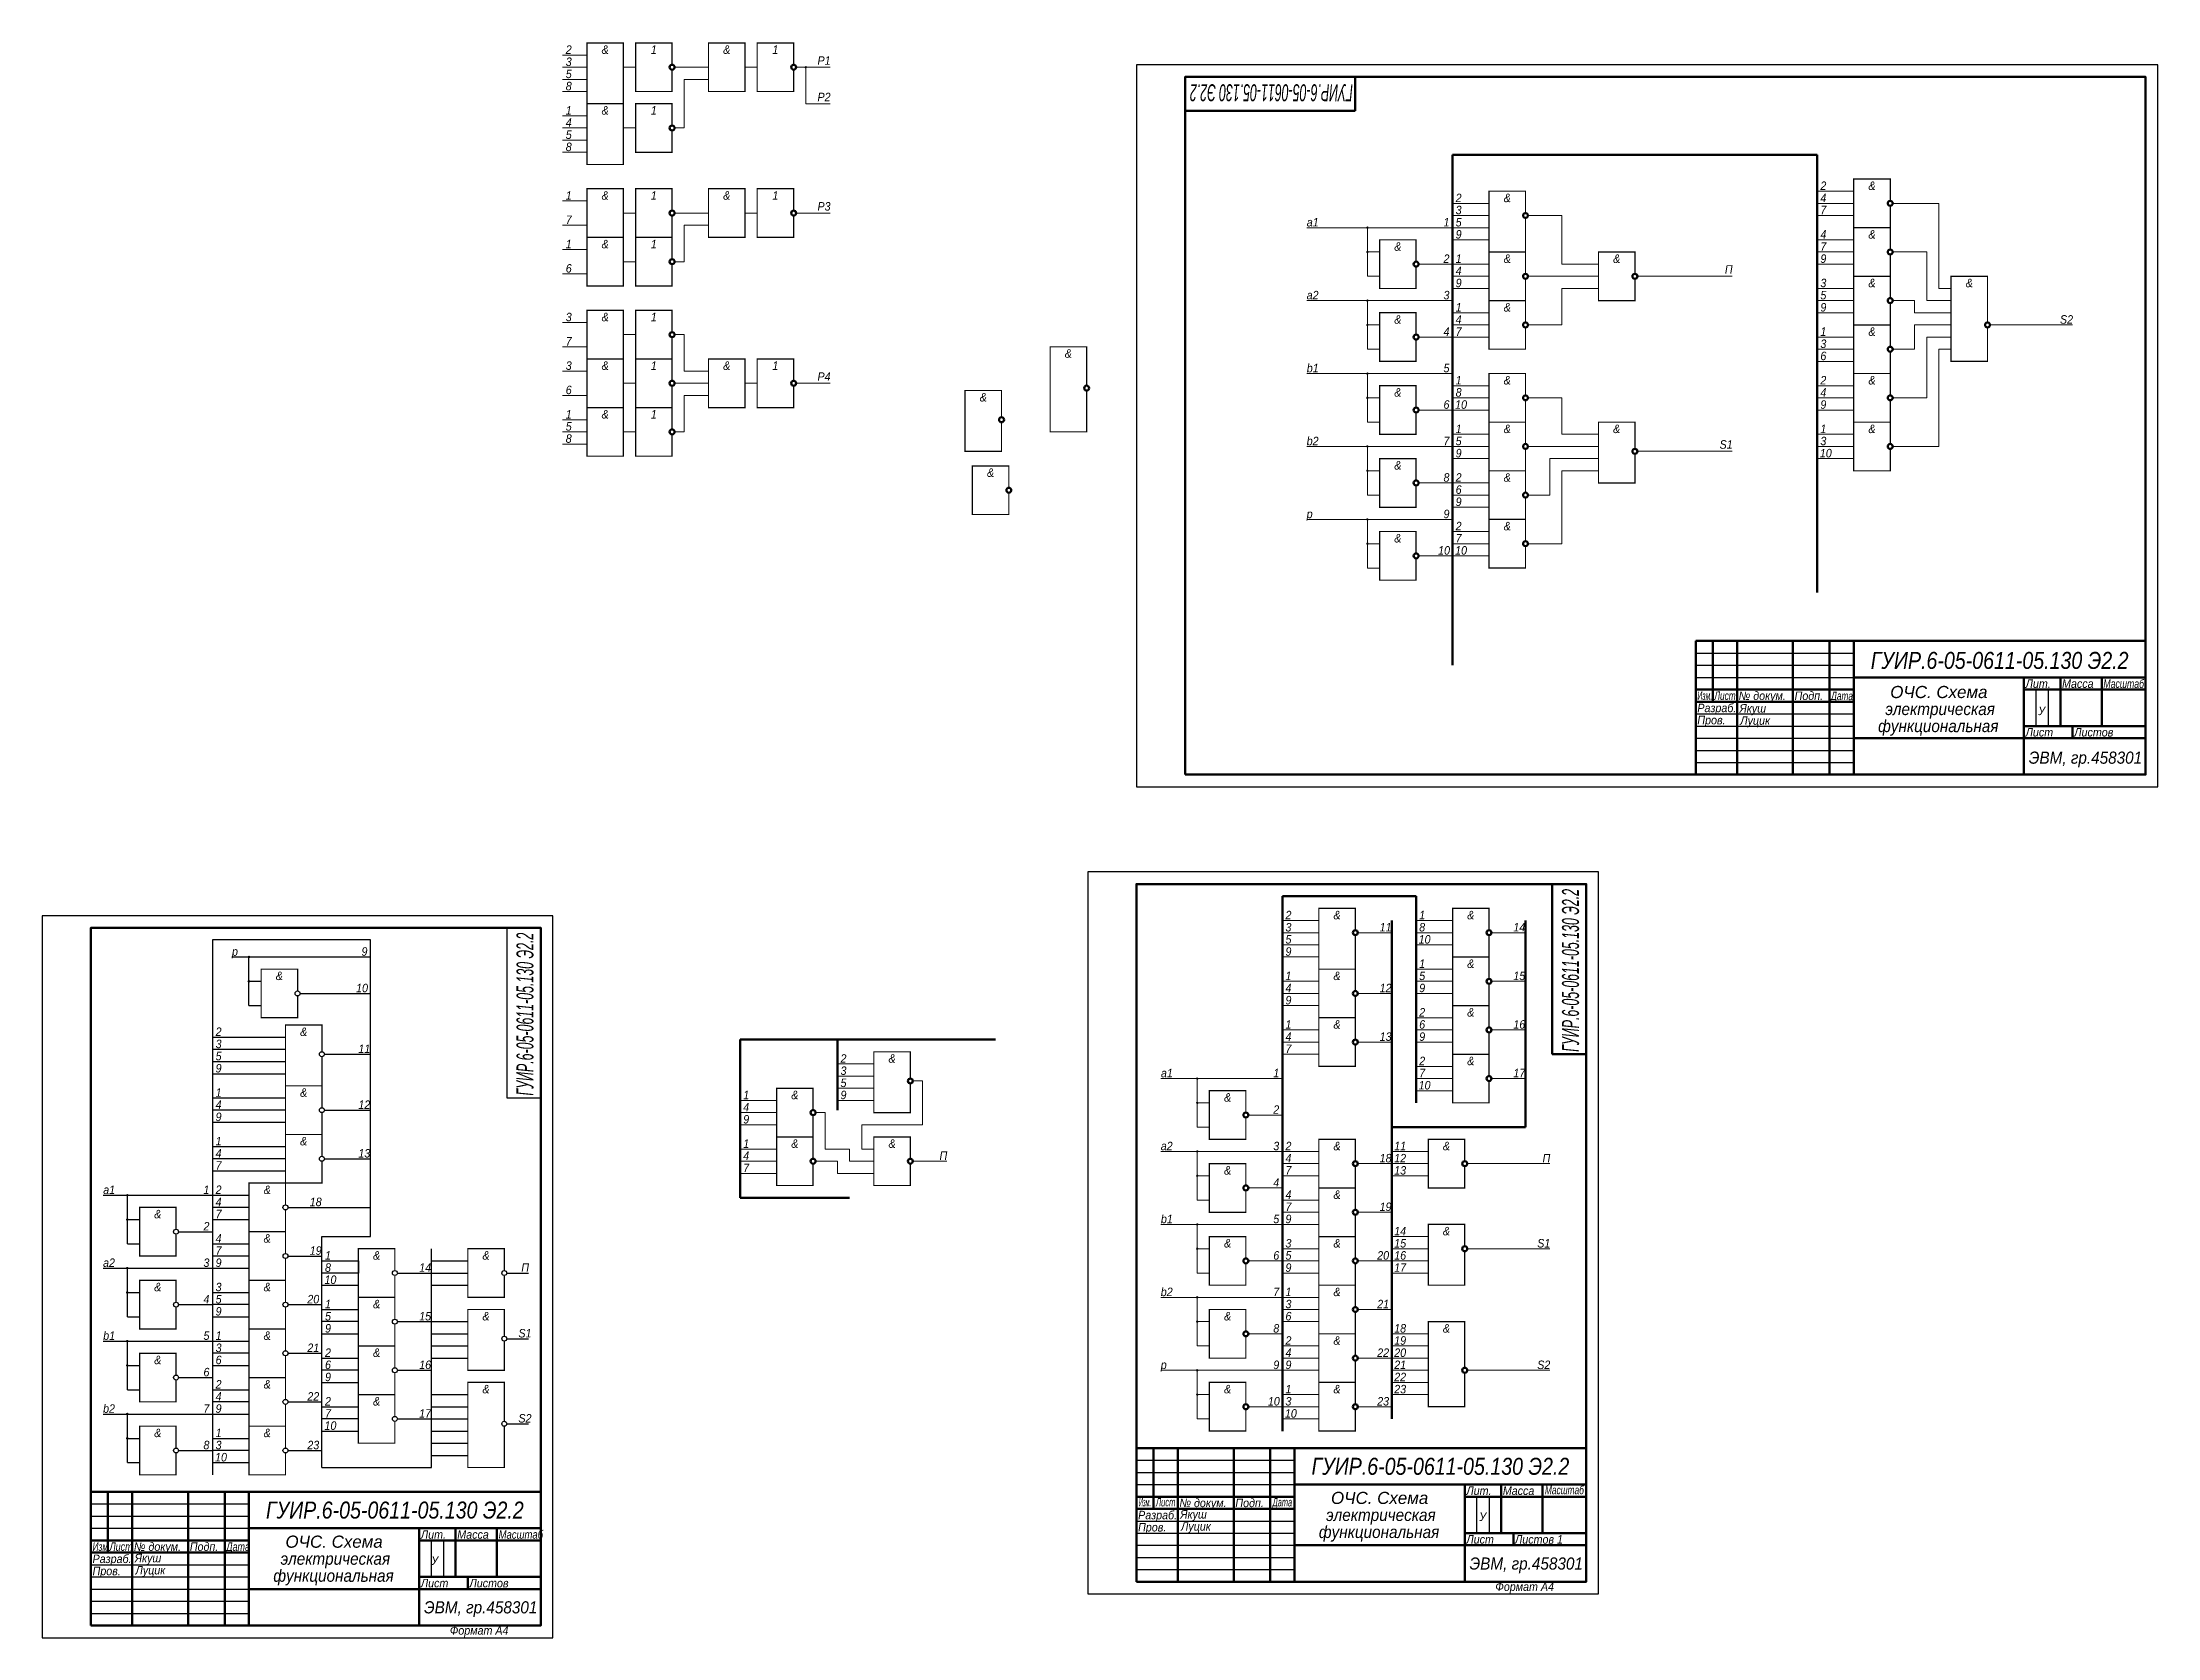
# Model space of a CAD drawing. Header units: millimetres. Extents: x -450 to 880, y -360 to 306.
# Drawn here: x -450 to 420, y -350 to 306 of the extents above; entities that cross this region are included whole.
import ezdxf
from ezdxf.enums import TextEntityAlignment as Align

# ---------------------------------------------------------------- set-up
doc = ezdxf.new("R2010")
doc.units = ezdxf.units.MM
doc.header["$LTSCALE"] = 0.5
doc.layers.get('0').update_dxf_attribs({"lineweight": 60})
doc.layers.get('Defpoints').update_dxf_attribs({"color": 5})
doc.layers.add('3-размеры', color=6, linetype='Continuous')
doc.layers.add('4-текст', color=7, linetype='Continuous', true_color=0x00ad00)
doc.layers.add('small', color=7, linetype='Continuous', lineweight=20)
doc.styles.get("Standard").update_dxf_attribs({"font": 'ariali.ttf', "width": 0.9})

msp = doc.modelspace()

# ---------------------------------------------------------------- texts
at = {"lineweight": -3, "width": 0.9}
msp.add_text('Формат А4', height=3.5, dxfattribs=at).set_placement((147.6, -330.75))
at = {"layer": '3-размеры', "width": 0.520561}
msp.add_text('ГУИР.6-05-0611-05.130 Э2.2', height=7, rotation=90, dxfattribs=at).set_placement((-248, -127), (-248, -60), align=Align.FIT)
at = {"layer": '3-размеры'}
for s, height, width, p, p2 in [('ГУИР.6-05-0611-05.130 Э2.2', 7, 0.823574, (-358, -301), (-252, -301)), ('ОЧС. Схема', 5, 0.996093, (-350, -313), (-310, -313))]:
    msp.add_text(s, height=height, dxfattribs=dict(at, width=width)).set_placement(p, p2, align=Align.FIT)
at = {"layer": '3-размеры', "lineweight": -3}
for s, width, p in [('Изм.', 0.7, (-429.33, -314.3)), ('Лист', 0.75, (-422.33, -314.3)), ('№ докум.', 0.9, (-412.33, -314.3)), ('Подп.', 0.9, (-389.33, -314.3)), ('Дата', 0.75, (-374.33, -314.3)), ('Лит.', 0.9, (-294.33, -309.3)), ('Масса', 0.9, (-279.33, -309.3)), ('Масштаб', 0.8, (-262.33, -309.3)), ('Разраб.', 0.9, (-429.33, -319.3)), ('Пров.', 0.9, (-429.33, -324.3)), ('Лист', 0.9, (-294.33, -329.3)), ('Листов', 0.9, (-274.33, -329.3)), ('Формат А4', 0.9, (-282.4, -348.75))]:
    msp.add_text(s, height=3.5, dxfattribs=dict(at, width=width)).set_placement(p)
at = {"layer": '3-размеры', "width": 0.9}
for s, height, p in [('Якуш', 3.5, (-412, -319)), ('Луцик', 3.5, (-411.68, -323.98)), ('функциональная', 5, (-355, -327)), ('электрическая', 5, (-352, -320)), ('У', 3.5, (-290, -320)), ('ЭВМ, гр.458301', 5, (-293, -340))]:
    msp.add_text(s, height=height, dxfattribs=at).set_placement(p)
at = {"layer": '3-размеры', "char_height": 3.5, "attachment_point": 1}
for s, heights, insert in [('{\\fArial|b0|i1|c0|p34;p}', [0], (-372, -66)), ('\\pxqc;{\\fArial|b0|i1|c0|p34;9}', [0], (-322, -66)), ('\\pxqc;{\\fArial|b0|i1|c0|p34;&}', [0], (-357, -76)), ('\\pxqc;{\\fArial|b0|i1|c0|p34;10}', [0], (-323, -81)), ('\\pxqc;{\\fArial|b0|i1|c0|p34;2}', [0], (-382, -99)), ('\\pxqc;{\\fArial|b0|i1|c0|p34;3}', [0], (-382, -104)), ('\\pxqc;{\\fArial|b0|i1|c0|p34;&}', [0], (-347, -99)), ('\\pxqc;{\\fArial|b0|i1|c0|p34;5}', [0], (-382, -109)), ('11', [3.51], (-320, -106)), ('\\pxqc;{\\fArial|b0|i1|c0|p34;9}', [0], (-382, -114)), ('\\pxqc;{\\fArial|b0|i1|c0|p34;4}', [0], (-382, -129)), ('\\pxqc;{\\fArial|b0|i1|c0|p34;1}', [0], (-382, -124)), ('\\pxqc;{\\fArial|b0|i1|c0|p34;&}', [0], (-347, -124)), ('12', [3.51], (-320, -129)), ('\\pxqc;{\\fArial|b0|i1|c0|p34;9}', [0], (-382, -134)), ('\\pxqc;{\\fArial|b0|i1|c0|p34;1}', [0], (-382, -144)), ('\\pxqc;{\\fArial|b0|i1|c0|p34;&}', [0], (-347, -144)), ('\\pxqc;{\\fArial|b0|i1|c0|p34;4}', [0], (-382, -149)), ('\\pxqc;{\\fArial|b0|i1|c0|p34;7}', [0], (-382, -154)), ('13', [3.51], (-320, -149)), ('\\pxqc;{\\fArial|b0|i1|c0|p34;a1}', [0], (-427, -164)), ('\\pxqc;{\\fArial|b0|i1|c0|p34;1}', [0], (-387, -164)), ('\\pxqc;{\\fArial|b0|i1|c0|p34;2}', [0], (-382, -164)), ('\\pxqc;{\\fArial|b0|i1|c0|p34;&}', [0], (-362, -164)), ('\\pxqc;{\\fArial|b0|i1|c0|p34;&}', [0], (-407, -174)), ('\\pxqc;{\\fArial|b0|i1|c0|p34;4}', [0], (-382, -169)), ('\\pxqc;{\\fArial|b0|i1|c0|p34;7}', [0], (-382, -174)), ('18', [3.51], (-340, -169)), ('\\pxqc;{\\fArial|b0|i1|c204|p34;2}', [0], (-387, -179)), ('\\pxqc;{\\fArial|b0|i1|c0|p34;4}', [0], (-382, -184)), ('\\pxqc;{\\fArial|b0|i1|c0|p34;7}', [0], (-382, -189)), ('\\pxqc;{\\fArial|b0|i1|c0|p34;&}', [0], (-362, -184)), ('19', [3.51], (-340, -189)), ('\\pxqc;{\\fArial|b0|i1|c0|p34;1}', [3.51], (-337, -191)), ('\\pxqc;{\\fArial|b0|i1|c0|p34;&}', [0], (-317, -191)), ('\\pxqc;{\\fArial|b0|i1|c0|p34;&}', [0], (-272, -191)), ('{\\fArial|b0|i1|c0|p34;a\\fArial|b0|i1|c204|p34;2}', [0], (-425, -194)), ('\\pxqc;{\\fArial|b0|i1|c204|p34;3}', [0], (-387, -194)), ('\\pxqc;{\\fArial|b0|i1|c0|p34;9}', [0], (-382, -194)), ('\\pxqc;{\\fArial|b0|i1|c0|p34;8}', [0], (-337, -196)), ('14', [3.51], (-295, -196)), ('{\\fArial|b0|i1|c204|p34;П}', [0], (-253, -196)), ('\\pxqc;{\\fArial|b0|i1|c0|p34;&}', [0], (-407, -204)), ('\\pxqc;{\\fArial|b0|i1|c0|p34;3}', [0], (-382, -204)), ('\\pxqc;{\\fArial|b0|i1|c0|p34;&}', [0], (-362, -204)), ('\\pxqc;{\\fArial|b0|i1|c0|p34;10}', [0], (-336, -201)), ('\\pxqc;{\\fArial|b0|i1|c204|p34;4}', [0], (-387, -209)), ('\\pxqc;{\\fArial|b0|i1|c0|p34;5}', [0], (-382, -209)), ('\\pxqc;{\\fArial|b0|i1|c0|p34;9}', [0], (-382, -214)), ('20', [3.51], (-341, -209)), ('\\pxqc;{\\fArial|b0|i1|c0|p34;5}', [0], (-337, -216)), ('\\pxqc;{\\fArial|b0|i1|c0|p34;1}', [3.51], (-337, -211)), ('\\pxqc;{\\fArial|b0|i1|c0|p34;&}', [0], (-317, -211)), ('15', [3.51], (-295, -216)), ('\\pxqc;{\\fArial|b0|i1|c0|p34;&}', [0], (-272, -216)), ('\\pxqc;{\\fArial|b0|i1|c0|p34;b1}', [0], (-427, -224)), ('\\pxqc;{\\fArial|b0|i1|c0|p34;5}', [0], (-387, -224)), ('\\pxqc;{\\fArial|b0|i1|c0|p34;1}', [0], (-382, -224)), ('\\pxqc;{\\fArial|b0|i1|c0|p34;&}', [0], (-362, -224)), ('\\pxqc;{\\fArial|b0|i1|c0|p34;9}', [0], (-337, -221)), ('\\pxqc;{\\fArial|b0|i1|c0|p34;S1}', [0], (-256, -223)), ('\\pxqc;{\\fArial|b0|i1|c0|p34;&}', [0], (-407, -234)), ('\\pxqc;{\\fArial|b0|i1|c0|p34;3}', [0], (-382, -229)), ('\\pxqc;{\\fArial|b0|i1|c0|p34;6}', [0], (-382, -234)), ('21', [3.51], (-341, -229)), ('\\pxqc;{\\fArial|b0|i1|c0|p34;2}', [0], (-337, -231)), ('\\pxqc;{\\fArial|b0|i1|c0|p34;&}', [0], (-317, -231)), ('\\pxqc;{\\fArial|b0|i1|c0|p34;6}', [0], (-387, -239)), ('\\pxqc;{\\fArial|b0|i1|c0|p34;9}', [0], (-337, -241)), ('\\pxqc;{\\fArial|b0|i1|c0|p34;6}', [3.57], (-337, -236)), ('16', [3.51], (-295, -236)), ('\\pxqc;{\\fArial|b0|i1|c0|p34;2}', [0], (-382, -244)), ('\\pxqc;{\\fArial|b0|i1|c0|p34;4}', [0], (-382, -249)), ('\\pxqc;{\\fArial|b0|i1|c0|p34;&}', [0], (-362, -244)), ('22', [3.51], (-341, -249)), ('\\pxqc;{\\fArial|b0|i1|c0|p34;2}', [0], (-337, -251)), ('\\pxqc;{\\fArial|b0|i1|c0|p34;&}', [0], (-317, -251)), ('\\pxqc;{\\fArial|b0|i1|c0|p34;&}', [0], (-272, -246)), ('{\\fArial|b0|i1|c0|p34;b\\fArial|b0|i1|c204|p34;2}', [0], (-425, -254)), ('\\pxqc;{\\fArial|b0|i1|c0|p34;7}', [0], (-387, -254)), ('\\pxqc;{\\fArial|b0|i1|c0|p34;9}', [0], (-382, -254)), ('\\pxqc;{\\fArial|b0|i1|c0|p34;10}', [0], (-336, -261)), ('\\pxqc;{\\fArial|b0|i1|c0|p34;7}', [0], (-337, -256)), ('17', [3.51], (-295, -256)), ('\\pxqc;{\\fArial|b0|i1|c0|p34;S2}', [0], (-256, -258)), ('\\pxqc;{\\fArial|b0|i1|c0|p34;&}', [0], (-407, -264)), ('\\pxqc;{\\fArial|b0|i1|c0|p34;8}', [0], (-387, -269)), ('\\pxqc;{\\fArial|b0|i1|c0|p34;3}', [0], (-382, -269)), ('\\pxqc;{\\fArial|b0|i1|c0|p34;1}', [0], (-382, -264)), ('\\pxqc;{\\fArial|b0|i1|c0|p34;&}', [0], (-362, -264)), ('23', [3.51], (-341, -269)), ('\\pxqc;{\\fArial|b0|i1|c0|p34;10}', [0], (-381, -274))]:
    msp.add_mtext_dynamic_manual_height_columns(s, width=9, gutter_width=23.05, heights=heights, dxfattribs=dict(at, insert=insert))
at = {"layer": '4-текст', "width": 0.520561}
for rotation, p, p2 in [(180, (89, 289), (22, 289)), (90, (182, -109), (182, -42))]:
    msp.add_text('ГУИР.6-05-0611-05.130 Э2.2', height=7, rotation=rotation, dxfattribs=at).set_placement(p, p2, align=Align.FIT)
at = {"layer": '4-текст'}
for s, height, width, p, p2 in [('ГУИР.6-05-0611-05.130 Э2.2', 7, 0.823574, (302, 48.5), (408, 48.5)), ('ОЧС. Схема', 5, 0.996093, (310, 36.5), (350, 36.5)), ('ГУИР.6-05-0611-05.130 Э2.2', 7, 0.823574, (72, -283), (178, -283)), ('ОЧС. Схема', 5, 0.996093, (80, -295), (120, -295))]:
    msp.add_text(s, height=height, dxfattribs=dict(at, width=width)).set_placement(p, p2, align=Align.FIT)
at = {"layer": '4-текст', "lineweight": -3, "width": 0.9}
for s, p in [('Лит.', (365.67, 40.7)), ('Масса', (380.67, 40.7)), ('№ докум.', (247.67, 35.7)), ('Подп.', (270.67, 35.7)), ('Разраб.', (230.67, 30.7)), ('Пров.', (230.67, 25.7)), ('Лист', (365.67, 20.7)), ('Листов', (385.67, 20.7)), ('№ докум.', (17.67, -296.3)), ('Подп.', (40.67, -296.3)), ('Лит.', (135.67, -291.3)), ('Масса', (150.67, -291.3)), ('Разраб.', (0.67, -301.3)), ('Пров.', (0.67, -306.3)), ('Лист', (135.67, -311.3)), ('Листов 1', (155.67, -311.3))]:
    msp.add_text(s, height=3.5, dxfattribs=at).set_placement(p)
at = {"layer": '4-текст', "lineweight": -3}
for s, rotation, width, p, p2 in [('Масштаб', 359.84672, 0.725217, (397.67, 40.7), (414.35, 40.66)), ('Изм.', 0.31858, 0.58676, (230.67, 35.7), (236.82, 35.74)), ('Лист', 0.28983, 0.695486, (237.67, 35.7), (246.43, 35.75)), ('Дата', 359.67638, 0.695044, (285.67, 35.7), (294.67, 35.65))]:
    msp.add_text(s, height=3.5, rotation=rotation, dxfattribs=dict(at, width=width)).set_placement(p, p2, align=Align.FIT)
at = {"layer": '4-текст', "width": 0.9}
for s, height, p in [('Якуш', 3.5, (248, 30.5)), ('Луцик', 3.5, (248.32, 25.52)), ('функциональная', 5, (305, 22.5)), ('электрическая', 5, (308, 29.5)), ('У', 3.5, (370.89, 29.51)), ('ЭВМ, гр.458301', 5, (367, 9.5)), ('Якуш', 3.5, (18, -301)), ('Луцик', 3.5, (18.32, -305.98)), ('функциональная', 5, (75, -309)), ('электрическая', 5, (78, -302)), ('У', 3.5, (141, -302)), ('ЭВМ, гр.458301', 5, (137, -322))]:
    msp.add_text(s, height=height, dxfattribs=at).set_placement(p)
at = {"layer": '4-текст', "lineweight": -3}
for s, width, p, p2 in [('Изм.', 0.477058, (1, -296), (6, -296)), ('Лист', 0.635475, (8, -296), (16, -296)), ('Дата', 0.617556, (56, -296), (64, -296)), ('Масштаб', 0.695632, (168, -291), (184, -291))]:
    msp.add_text(s, height=3.5, dxfattribs=dict(at, width=width)).set_placement(p, p2, align=Align.FIT)
at = {"layer": 'small', "char_height": 3.5, "attachment_point": 1}
for s, heights, insert in [('\\pxqc;{\\fArial|b0|i1|c0|p34;2}', [0], (-238, 305)), ('\\pxqc;{\\fArial|b0|i1|c0|p34;&}', [0], (-223, 305)), ('\\pxqc;{\\fArial|b0|i1|c0|p34;1}', [0], (-203, 305)), ('\\pxqc;{\\fArial|b0|i1|c0|p34;&}', [0], (-173, 305)), ('\\pxqc;{\\fArial|b0|i1|c0|p34;1}', [0], (-153, 305)), ('\\pxqc;{\\fArial|b0|i1|c0|p34;3}', [0], (-238, 300)), ('\\pxqc;{\\fArial|b0|i1|c0|p34;P1}', [0], (-133, 300.51)), ('\\pxqc;{\\fArial|b0|i1|c0|p34;5}', [0], (-238, 295)), ('\\pxqc;{\\fArial|b0|i1|c0|p34;8}', [0], (-238, 290)), ('\\pxqc;{\\fArial|b0|i1|c0|p34;1}', [0], (-238, 280)), ('\\pxqc;{\\fArial|b0|i1|c0|p34;&}', [0], (-223, 280)), ('\\pxqc;{\\fArial|b0|i1|c0|p34;1}', [0], (-203, 280)), ('\\pxqc;{\\fArial|b0|i1|c0|p34;P2}', [0], (-133, 285.51)), ('\\pxqc;{\\fArial|b0|i1|c0|p34;4}', [0], (-238, 275)), ('\\pxqc;{\\fArial|b0|i1|c0|p34;5}', [0], (-238, 270)), ('\\pxqc;{\\fArial|b0|i1|c0|p34;8}', [0], (-238, 265)), ('\\pxqc;{\\fArial|b0|i1|c0|p34;1}', [0], (-238, 245)), ('\\pxqc;{\\fArial|b0|i1|c0|p34;&}', [0], (-223, 245)), ('\\pxqc;{\\fArial|b0|i1|c0|p34;1}', [0], (-203, 245)), ('\\pxqc;{\\fArial|b0|i1|c0|p34;&}', [0], (-173, 245)), ('\\pxqc;{\\fArial|b0|i1|c0|p34;1}', [0], (-153, 245)), ('\\pxqc;{\\fArial|b0|i1|c0|p34;2}', [0], (128, 244)), ('\\pxqc;{\\fArial|b0|i1|c0|p34;&}', [0], (148, 244)), ('\\pxqc;{\\fArial|b0|i1|c0|p34;2}', [0], (278, 249)), ('\\pxqc;{\\fArial|b0|i1|c0|p34;4}', [0], (278, 244)), ('\\pxqc;{\\fArial|b0|i1|c0|p34;&}', [0], (298, 249)), ('\\pxqc;{\\fArial|b0|i1|c0|p34;7}', [0], (-238, 235)), ('\\pxqc;{\\fArial|b0|i1|c0|p34;P3}', [0], (-133, 240.51)), ('\\pxqc;{\\fArial|b0|i1|c0|p34;3}', [0], (128, 239)), ('\\pxqc;{\\fArial|b0|i1|c0|p34;7}', [0], (278, 239)), ('\\pxqc;{\\fArial|b0|i1|c0|p34;a1}', [0], (68, 234)), ('\\pxqc;{\\fArial|b0|i1|c0|p34;1}', [0], (123, 234)), ('\\pxqc;{\\fArial|b0|i1|c0|p34;5}', [0], (128, 234)), ('\\pxqc;{\\fArial|b0|i1|c0|p34;9}', [0], (128, 229)), ('\\pxqc;{\\fArial|b0|i1|c0|p34;4}', [0], (278, 229)), ('\\pxqc;{\\fArial|b0|i1|c0|p34;&}', [0], (298, 229)), ('\\pxqc;{\\fArial|b0|i1|c0|p34;1}', [0], (-238, 225)), ('\\pxqc;{\\fArial|b0|i1|c0|p34;&}', [0], (-223, 225)), ('\\pxqc;{\\fArial|b0|i1|c0|p34;1}', [0], (-203, 225)), ('\\pxqc;{\\fArial|b0|i1|c0|p34;&}', [0], (103, 224)), ('\\pxqc;{\\fArial|b0|i1|c204|p34;2}', [0], (123, 219)), ('\\pxqc;{\\fArial|b0|i1|c0|p34;1}', [0], (128, 219)), ('\\pxqc;{\\fArial|b0|i1|c0|p34;&}', [0], (148, 219)), ('\\pxqc;{\\fArial|b0|i1|c0|p34;&}', [0], (193, 219)), ('\\pxqc;{\\fArial|b0|i1|c0|p34;9}', [0], (278, 219)), ('\\pxqc;{\\fArial|b0|i1|c0|p34;7}', [0], (278, 224)), ('\\pxqc;{\\fArial|b0|i1|c0|p34;6}', [0], (-238, 215)), ('\\pxqc;{\\fArial|b0|i1|c0|p34;4}', [0], (128, 214)), ('\\pxqc;{\\fArial|b0|i1|c0|p34;9}', [0], (128, 209)), ('{\\fArial|b0|i1|c204|p34;П}', [0], (242, 214.57)), ('\\pxqc;{\\fArial|b0|i1|c0|p34;3}', [0], (278, 209)), ('\\pxqc;{\\fArial|b0|i1|c0|p34;&}', [0], (298, 209)), ('\\pxqc;{\\fArial|b0|i1|c0|p34;&}', [0], (338, 209)), ('{\\fArial|b0|i1|c0|p34;a\\fArial|b0|i1|c204|p34;2}', [0], (70, 204)), ('\\pxqc;{\\fArial|b0|i1|c204|p34;3}', [0], (123, 204)), ('\\pxqc;{\\fArial|b0|i1|c0|p34;5}', [0], (278, 204)), ('\\pxqc;{\\fArial|b0|i1|c0|p34;3}', [0], (-238, 195)), ('\\pxqc;{\\fArial|b0|i1|c0|p34;&}', [0], (-223, 195)), ('\\pxqc;{\\fArial|b0|i1|c0|p34;1}', [0], (-203, 195)), ('\\pxqc;{\\fArial|b0|i1|c0|p34;&}', [0], (103, 194)), ('\\pxqc;{\\fArial|b0|i1|c0|p34;4}', [0], (128, 194)), ('\\pxqc;{\\fArial|b0|i1|c0|p34;1}', [0], (128, 199)), ('\\pxqc;{\\fArial|b0|i1|c0|p34;&}', [0], (148, 199)), ('\\pxqc;{\\fArial|b0|i1|c0|p34;9}', [0], (278, 199)), ('\\pxqc;{\\fArial|b0|i1|c0|p34;S2}', [0], (378, 194)), ('\\pxqc;{\\fArial|b0|i1|c0|p34;7}', [0], (-238, 185)), ('\\pxqc;{\\fArial|b0|i1|c204|p34;4}', [0], (123, 189)), ('\\pxqc;{\\fArial|b0|i1|c0|p34;7}', [0], (128, 189)), ('\\pxqc;{\\fArial|b0|i1|c0|p34;3}', [0], (278, 184)), ('\\pxqc;{\\fArial|b0|i1|c0|p34;1}', [0], (278, 189)), ('\\pxqc;{\\fArial|b0|i1|c0|p34;&}', [0], (298, 189)), ('\\pxqc;{\\fArial|b0|i1|c0|p34;3}', [0], (-238, 175)), ('\\pxqc;{\\fArial|b0|i1|c0|p34;&}', [0], (-223, 175)), ('\\pxqc;{\\fArial|b0|i1|c0|p34;1}', [0], (-203, 175)), ('\\pxqc;{\\fArial|b0|i1|c0|p34;&}', [0], (-173, 175)), ('\\pxqc;{\\fArial|b0|i1|c0|p34;1}', [0], (-153, 175)), ('\\pxqc;{\\fArial|b0|i1|c0|p34;&}', [0], (-32.5, 180)), ('\\pxqc;{\\fArial|b0|i1|c0|p34;b1}', [0], (68, 174)), ('\\pxqc;{\\fArial|b0|i1|c0|p34;5}', [0], (123, 174)), ('\\pxqc;{\\fArial|b0|i1|c0|p34;6}', [0], (278, 179)), ('\\pxqc;{\\fArial|b0|i1|c0|p34;P4}', [0], (-133, 170.51)), ('\\pxqc;{\\fArial|b0|i1|c0|p34;1}', [3.51], (128, 169)), ('\\pxqc;{\\fArial|b0|i1|c0|p34;&}', [0], (148, 169)), ('\\pxqc;{\\fArial|b0|i1|c0|p34;2}', [0], (278, 169)), ('\\pxqc;{\\fArial|b0|i1|c0|p34;&}', [0], (298, 169)), ('\\pxqc;{\\fArial|b0|i1|c0|p34;6}', [0], (-238, 165)), ('\\pxqc;{\\fArial|b0|i1|c0|p34;&}', [0], (-67.5, 162)), ('\\pxqc;{\\fArial|b0|i1|c0|p34;&}', [0], (103, 164)), ('\\pxqc;{\\fArial|b0|i1|c0|p34;6}', [0], (123, 159)), ('\\pxqc;{\\fArial|b0|i1|c0|p34;10}', [0], (129, 159)), ('\\pxqc;{\\fArial|b0|i1|c0|p34;8}', [0], (128, 164)), ('\\pxqc;{\\fArial|b0|i1|c0|p34;4}', [0], (278, 164)), ('\\pxqc;{\\fArial|b0|i1|c0|p34;9}', [0], (278, 159)), ('\\pxqc;{\\fArial|b0|i1|c0|p34;5}', [0], (-238, 150)), ('\\pxqc;{\\fArial|b0|i1|c0|p34;1}', [0], (-238, 155)), ('\\pxqc;{\\fArial|b0|i1|c0|p34;&}', [0], (-223, 155)), ('\\pxqc;{\\fArial|b0|i1|c0|p34;1}', [0], (-203, 155)), ('\\pxqc;{\\fArial|b0|i1|c0|p34;1}', [3.51], (128, 149)), ('\\pxqc;{\\fArial|b0|i1|c0|p34;&}', [0], (148, 149)), ('\\pxqc;{\\fArial|b0|i1|c0|p34;&}', [0], (193, 149)), ('\\pxqc;{\\fArial|b0|i1|c0|p34;1}', [0], (278, 149)), ('\\pxqc;{\\fArial|b0|i1|c0|p34;&}', [0], (298, 149)), ('\\pxqc;{\\fArial|b0|i1|c0|p34;8}', [0], (-238, 145)), ('{\\fArial|b0|i1|c0|p34;b\\fArial|b0|i1|c204|p34;2}', [0], (70, 144)), ('\\pxqc;{\\fArial|b0|i1|c0|p34;7}', [0], (123, 144)), ('\\pxqc;{\\fArial|b0|i1|c0|p34;5}', [0], (128, 144)), ('\\pxqc;{\\fArial|b0|i1|c0|p34;S1}', [0], (238, 142.57)), ('\\pxqc;{\\fArial|b0|i1|c0|p34;3}', [0], (278, 144)), ('\\pxqc;{\\fArial|b0|i1|c0|p34;&}', [0], (-64.5, 131)), ('\\pxqc;{\\fArial|b0|i1|c0|p34;&}', [0], (103, 134)), ('\\pxqc;{\\fArial|b0|i1|c0|p34;9}', [0], (128, 139)), ('\\pxqc;{\\fArial|b0|i1|c0|p34;10}', [0], (279, 139)), ('\\pxqc;{\\fArial|b0|i1|c0|p34;8}', [0], (123, 129)), ('\\pxqc;{\\fArial|b0|i1|c0|p34;2}', [0], (128, 129)), ('\\pxqc;{\\fArial|b0|i1|c0|p34;6}', [3.57], (128, 124)), ('\\pxqc;{\\fArial|b0|i1|c0|p34;&}', [0], (148, 129)), ('{\\fArial|b0|i1|c0|p34;p}', [0], (70, 114)), ('\\pxqc;{\\fArial|b0|i1|c0|p34;9}', [0], (123, 114)), ('\\pxqc;{\\fArial|b0|i1|c0|p34;9}', [0], (128, 119)), ('\\pxqc;{\\fArial|b0|i1|c0|p34;2}', [0], (128, 109)), ('\\pxqc;{\\fArial|b0|i1|c0|p34;&}', [0], (148, 109)), ('\\pxqc;{\\fArial|b0|i1|c0|p34;&}', [0], (103, 104)), ('\\pxqc;{\\fArial|b0|i1|c0|p34;10}', [0], (122, 99)), ('\\pxqc;{\\fArial|b0|i1|c0|p34;10}', [0], (129, 99)), ('\\pxqc;{\\fArial|b0|i1|c0|p34;7}', [0], (128, 104)), ('\\pxqc;{\\fArial|b0|i1|c0|p34;2}', [0], (58, -51)), ('\\pxqc;{\\fArial|b0|i1|c0|p34;&}', [0], (78, -51)), ('\\pxqc;{\\fArial|b0|i1|c0|p34;1}', [3.51], (113, -51)), ('\\pxqc;{\\fArial|b0|i1|c0|p34;&}', [0], (133, -51)), ('\\pxqc;{\\fArial|b0|i1|c0|p34;3}', [0], (58, -56)), ('11', [3.51], (100, -56)), ('\\pxqc;{\\fArial|b0|i1|c0|p34;8}', [0], (113, -56)), ('14', [3.51], (155, -56)), ('\\pxqc;{\\fArial|b0|i1|c0|p34;5}', [0], (58, -61)), ('\\pxqc;{\\fArial|b0|i1|c0|p34;9}', [0], (58, -66)), ('\\pxqc;{\\fArial|b0|i1|c0|p34;10}', [0], (114, -61)), ('\\pxqc;{\\fArial|b0|i1|c0|p34;1}', [0], (58, -76)), ('\\pxqc;{\\fArial|b0|i1|c0|p34;&}', [0], (78, -76)), ('\\pxqc;{\\fArial|b0|i1|c0|p34;5}', [0], (113, -76)), ('\\pxqc;{\\fArial|b0|i1|c0|p34;1}', [3.51], (113, -71)), ('\\pxqc;{\\fArial|b0|i1|c0|p34;&}', [0], (133, -71)), ('15', [3.51], (155, -76)), ('\\pxqc;{\\fArial|b0|i1|c0|p34;4}', [0], (58, -81)), ('\\pxqc;{\\fArial|b0|i1|c0|p34;9}', [0], (58, -86)), ('12', [3.51], (100, -81)), ('\\pxqc;{\\fArial|b0|i1|c0|p34;9}', [0], (113, -81)), ('\\pxqc;{\\fArial|b0|i1|c0|p34;2}', [0], (113, -91)), ('\\pxqc;{\\fArial|b0|i1|c0|p34;&}', [0], (133, -91)), ('\\pxqc;{\\fArial|b0|i1|c0|p34;4}', [0], (58, -101)), ('\\pxqc;{\\fArial|b0|i1|c0|p34;1}', [0], (58, -96)), ('\\pxqc;{\\fArial|b0|i1|c0|p34;&}', [0], (78, -96)), ('13', [3.51], (100, -101)), ('\\pxqc;{\\fArial|b0|i1|c0|p34;9}', [0], (113, -101)), ('\\pxqc;{\\fArial|b0|i1|c0|p34;6}', [3.57], (113, -96)), ('16', [3.51], (155, -96)), ('\\pxqc;{\\fArial|b0|i1|c0|p34;2}', [0], (-125, -110)), ('\\pxqc;{\\fArial|b0|i1|c0|p34;&}', [0], (-105, -110)), ('\\pxqc;{\\fArial|b0|i1|c0|p34;7}', [0], (58, -106)), ('\\pxqc;{\\fArial|b0|i1|c0|p34;2}', [0], (113, -111)), ('\\pxqc;{\\fArial|b0|i1|c0|p34;&}', [0], (133, -111)), ('\\pxqc;{\\fArial|b0|i1|c0|p34;3}', [0], (-125, -115)), ('\\pxqc;{\\fArial|b0|i1|c0|p34;5}', [0], (-125, -120)), ('\\pxqc;{\\fArial|b0|i1|c0|p34;a1}', [0], (8, -116)), ('\\pxqc;{\\fArial|b0|i1|c0|p34;1}', [0], (53, -116)), ('\\pxqc;{\\fArial|b0|i1|c0|p34;10}', [0], (114, -121)), ('\\pxqc;{\\fArial|b0|i1|c0|p34;7}', [0], (113, -116)), ('17', [3.51], (155, -116)), ('\\pxqc;{\\fArial|b0|i1|c0|p34;4}', [0], (-165, -130)), ('\\pxqc;{\\fArial|b0|i1|c0|p34;1}', [0], (-165, -125)), ('\\pxqc;{\\fArial|b0|i1|c0|p34;&}', [0], (-145, -125)), ('\\pxqc;{\\fArial|b0|i1|c0|p34;9}', [0], (-125, -125)), ('\\pxqc;{\\fArial|b0|i1|c0|p34;&}', [0], (33, -126)), ('\\pxqc;{\\fArial|b0|i1|c0|p34;9}', [0], (-165, -135)), ('\\pxqc;{\\fArial|b0|i1|c204|p34;2}', [0], (53, -131)), ('\\pxqc;{\\fArial|b0|i1|c0|p34;1}', [0], (-165, -145)), ('\\pxqc;{\\fArial|b0|i1|c0|p34;&}', [0], (-145, -145)), ('\\pxqc;{\\fArial|b0|i1|c0|p34;&}', [0], (-105, -145)), ('{\\fArial|b0|i1|c0|p34;a\\fArial|b0|i1|c204|p34;2}', [0], (10, -146)), ('\\pxqc;{\\fArial|b0|i1|c204|p34;3}', [0], (53, -146)), ('\\pxqc;{\\fArial|b0|i1|c0|p34;2}', [0], (58, -146)), ('\\pxqc;{\\fArial|b0|i1|c0|p34;&}', [0], (78, -146)), ('11', [3.51], (106, -146)), ('\\pxqc;{\\fArial|b0|i1|c0|p34;&}', [0], (123, -146)), ('\\pxqc;{\\fArial|b0|i1|c0|p34;4}', [0], (-165, -150)), ('\\pxqc;{\\fArial|b0|i1|c0|p34;7}', [0], (-165, -155)), ('{\\fArial|b0|i1|c204|p34;П}', [0], (-81, -150)), ('\\pxqc;{\\fArial|b0|i1|c0|p34;&}', [0], (33, -156)), ('\\pxqc;{\\fArial|b0|i1|c0|p34;4}', [0], (58, -151)), ('\\pxqc;{\\fArial|b0|i1|c0|p34;7}', [0], (58, -156)), ('18', [3.51], (100, -151)), ('12', [3.51], (106, -151)), ('13', [3.51], (106, -156)), ('{\\fArial|b0|i1|c204|p34;П}', [0], (167, -151)), ('\\pxqc;{\\fArial|b0|i1|c204|p34;4}', [0], (53, -161)), ('\\pxqc;{\\fArial|b0|i1|c0|p34;4}', [0], (58, -166)), ('\\pxqc;{\\fArial|b0|i1|c0|p34;7}', [0], (58, -171)), ('\\pxqc;{\\fArial|b0|i1|c0|p34;&}', [0], (78, -166)), ('19', [3.51], (100, -171)), ('\\pxqc;{\\fArial|b0|i1|c0|p34;b1}', [0], (8, -176)), ('\\pxqc;{\\fArial|b0|i1|c0|p34;5}', [0], (53, -176)), ('\\pxqc;{\\fArial|b0|i1|c0|p34;9}', [0], (58, -176)), ('14', [3.51], (106, -181)), ('\\pxqc;{\\fArial|b0|i1|c0|p34;&}', [0], (123, -181)), ('\\pxqc;{\\fArial|b0|i1|c0|p34;&}', [0], (33, -186)), ('\\pxqc;{\\fArial|b0|i1|c0|p34;6}', [0], (53, -191)), ('\\pxqc;{\\fArial|b0|i1|c0|p34;3}', [0], (58, -186)), ('\\pxqc;{\\fArial|b0|i1|c0|p34;5}', [0], (58, -191)), ('\\pxqc;{\\fArial|b0|i1|c0|p34;&}', [0], (78, -186)), ('20', [3.51], (99, -191)), ('15', [3.51], (106, -186)), ('16', [3.51], (106, -191)), ('\\pxqc;{\\fArial|b0|i1|c0|p34;S1}', [0], (163, -186)), ('\\pxqc;{\\fArial|b0|i1|c0|p34;9}', [0], (58, -196)), ('17', [3.51], (106, -196)), ('{\\fArial|b0|i1|c0|p34;b\\fArial|b0|i1|c204|p34;2}', [0], (10, -206)), ('\\pxqc;{\\fArial|b0|i1|c0|p34;7}', [0], (53, -206)), ('\\pxqc;{\\fArial|b0|i1|c0|p34;1}', [0], (58, -206)), ('\\pxqc;{\\fArial|b0|i1|c0|p34;&}', [0], (78, -206)), ('\\pxqc;{\\fArial|b0|i1|c0|p34;&}', [0], (33, -216)), ('\\pxqc;{\\fArial|b0|i1|c0|p34;3}', [0], (58, -211)), ('\\pxqc;{\\fArial|b0|i1|c0|p34;6}', [0], (58, -216)), ('21', [3.51], (99, -211)), ('\\pxqc;{\\fArial|b0|i1|c0|p34;8}', [0], (53, -221)), ('\\pxqc;{\\fArial|b0|i1|c0|p34;2}', [0], (58, -226)), ('\\pxqc;{\\fArial|b0|i1|c0|p34;&}', [0], (78, -226)), ('18', [3.51], (106, -221)), ('19', [3.51], (106, -226)), ('\\pxqc;{\\fArial|b0|i1|c0|p34;&}', [0], (123, -221)), ('\\pxqc;{\\fArial|b0|i1|c0|p34;4}', [0], (58, -231)), ('22', [3.51], (99, -231)), ('20', [3.51], (106, -231)), ('{\\fArial|b0|i1|c0|p34;p}', [0], (10, -236)), ('\\pxqc;{\\fArial|b0|i1|c0|p34;9}', [0], (53, -236)), ('\\pxqc;{\\fArial|b0|i1|c0|p34;9}', [0], (58, -236)), ('21', [3.51], (106, -236)), ('22', [3.51], (106, -241)), ('\\pxqc;{\\fArial|b0|i1|c0|p34;S2}', [0], (163, -236)), ('\\pxqc;{\\fArial|b0|i1|c0|p34;&}', [0], (33, -246)), ('\\pxqc;{\\fArial|b0|i1|c0|p34;10}', [0], (52, -251)), ('\\pxqc;{\\fArial|b0|i1|c0|p34;3}', [0], (58, -251)), ('\\pxqc;{\\fArial|b0|i1|c0|p34;1}', [0], (58, -246)), ('\\pxqc;{\\fArial|b0|i1|c0|p34;&}', [0], (78, -246)), ('23', [3.51], (99, -251)), ('23', [3.51], (106, -246)), ('\\pxqc;{\\fArial|b0|i1|c0|p34;10}', [0], (59, -256))]:
    msp.add_mtext_dynamic_manual_height_columns(s, width=9, gutter_width=23.05, heights=heights, dxfattribs=dict(at, insert=insert))

# ---------------------------------------------------------------- hatches: boundary and pattern name
at = {"layer": '3-размеры'}
h = msp.add_hatch(color=256, dxfattribs=at)
h.dxf.hatch_style = 1
h.paths.add_polyline_path([(-364.7, -70, 1), (-365.3, -70, 1)])
h = msp.add_hatch(color=256, dxfattribs=at)
h.dxf.hatch_style = 1
h.paths.add_polyline_path([(-364.7, -80, 1), (-365.3, -80, 1)])
h = msp.add_hatch(color=256, dxfattribs=at)
h.dxf.hatch_style = 1
h.paths.add_polyline_path([(-414.7, -168, 1), (-415.3, -168, 1)])
h = msp.add_hatch(color=256, dxfattribs=at)
h.dxf.hatch_style = 1
h.paths.add_polyline_path([(-414.7, -178, 1), (-415.3, -178, 1)])
h = msp.add_hatch(color=256, dxfattribs=at)
h.dxf.hatch_style = 1
h.paths.add_polyline_path([(-414.7, -198, 1), (-415.3, -198, 1)])
h = msp.add_hatch(color=256, dxfattribs=at)
h.dxf.hatch_style = 1
h.paths.add_polyline_path([(-414.7, -208, 1), (-415.3, -208, 1)])
h = msp.add_hatch(color=256, dxfattribs=at)
h.dxf.hatch_style = 1
h.paths.add_polyline_path([(-414.7, -228, 1), (-415.3, -228, 1)])
h = msp.add_hatch(color=256, dxfattribs=at)
h.dxf.hatch_style = 1
h.paths.add_polyline_path([(-414.7, -238, 1), (-415.3, -238, 1)])
h = msp.add_hatch(color=256, dxfattribs=at)
h.dxf.hatch_style = 1
h.paths.add_polyline_path([(-414.7, -258, 1), (-415.3, -258, 1)])
h = msp.add_hatch(color=256, dxfattribs=at)
h.dxf.hatch_style = 1
h.paths.add_polyline_path([(-414.7, -268, 1), (-415.3, -268, 1)])
at = {"layer": 'small'}
h = msp.add_hatch(color=256, dxfattribs=at)
h.dxf.hatch_style = 1
h.paths.add_polyline_path([(-135.7, 296, 1), (-136.3, 296, 1)])
h = msp.add_hatch(color=256, dxfattribs=at)
h.dxf.hatch_style = 1
h.paths.add_polyline_path([(95.3, 230, 1), (94.7, 230, 1)])
h = msp.add_hatch(color=256, dxfattribs=at)
h.dxf.hatch_style = 1
h.paths.add_polyline_path([(95.3, 220, 1), (94.7, 220, 1)])
h = msp.add_hatch(color=256, dxfattribs=at)
h.dxf.hatch_style = 1
h.paths.add_polyline_path([(95.3, 200, 1), (94.7, 200, 1)])
h = msp.add_hatch(color=256, dxfattribs=at)
h.dxf.hatch_style = 1
h.paths.add_polyline_path([(95.3, 190, 1), (94.7, 190, 1)])
h = msp.add_hatch(color=256, dxfattribs=at)
h.dxf.hatch_style = 1
h.paths.add_polyline_path([(95.3, 170, 1), (94.7, 170, 1)])
h = msp.add_hatch(color=256, dxfattribs=at)
h.dxf.hatch_style = 1
h.paths.add_polyline_path([(95.3, 160, 1), (94.7, 160, 1)])
h = msp.add_hatch(color=256, dxfattribs=at)
h.dxf.hatch_style = 1
h.paths.add_polyline_path([(95.3, 140, 1), (94.7, 140, 1)])
h = msp.add_hatch(color=256, dxfattribs=at)
h.dxf.hatch_style = 1
h.paths.add_polyline_path([(95.3, 130, 1), (94.7, 130, 1)])
h = msp.add_hatch(color=256, dxfattribs=at)
h.dxf.hatch_style = 1
h.paths.add_polyline_path([(95.3, 110, 1), (94.7, 110, 1)])
h = msp.add_hatch(color=256, dxfattribs=at)
h.dxf.hatch_style = 1
h.paths.add_polyline_path([(95.3, 100, 1), (94.7, 100, 1)])
h = msp.add_hatch(color=256, dxfattribs=at)
h.dxf.hatch_style = 1
h.paths.add_polyline_path([(25.3, -120, 1), (24.7, -120, 1)])
h = msp.add_hatch(color=256, dxfattribs=at)
h.dxf.hatch_style = 1
h.paths.add_polyline_path([(25.3, -130, 1), (24.7, -130, 1)])
h = msp.add_hatch(color=256, dxfattribs=at)
h.dxf.hatch_style = 1
h.paths.add_polyline_path([(25.3, -150, 1), (24.7, -150, 1)])
h = msp.add_hatch(color=256, dxfattribs=at)
h.dxf.hatch_style = 1
h.paths.add_polyline_path([(25.3, -160, 1), (24.7, -160, 1)])
h = msp.add_hatch(color=256, dxfattribs=at)
h.dxf.hatch_style = 1
h.paths.add_polyline_path([(25.3, -180, 1), (24.7, -180, 1)])
h = msp.add_hatch(color=256, dxfattribs=at)
h.dxf.hatch_style = 1
h.paths.add_polyline_path([(25.3, -190, 1), (24.7, -190, 1)])
h = msp.add_hatch(color=256, dxfattribs=at)
h.dxf.hatch_style = 1
h.paths.add_polyline_path([(25.3, -210, 1), (24.7, -210, 1)])
h = msp.add_hatch(color=256, dxfattribs=at)
h.dxf.hatch_style = 1
h.paths.add_polyline_path([(25.3, -220, 1), (24.7, -220, 1)])
h = msp.add_hatch(color=256, dxfattribs=at)
h.dxf.hatch_style = 1
h.paths.add_polyline_path([(25.3, -240, 1), (24.7, -240, 1)])
h = msp.add_hatch(color=256, dxfattribs=at)
h.dxf.hatch_style = 1
h.paths.add_polyline_path([(25.3, -250, 1), (24.7, -250, 1)])

# ---------------------------------------------------------------- linework, layer by layer
for p, q in [((90, 278), (90, 292)), ((20, 278), (90, 278)), ((130, 260), (130, 50)), ((130, 260), (280, 260)), ((280, 260), (280, 80)), ((365, 45), (365, 40)), ((0, -40), (0, -54)), ((171, -40), (171, -110)), ((60, -45), (60, -265)), ((60, -45), (115, -45)), ((115, -45), (115, -130)), ((105, -55), (105, -260)), ((160, -140), (160, -55)), ((-163, -169), (-163, -104)), ((-163, -104), (-58, -104)), ((-123, -104), (-123, -133)), ((171, -110), (185, -110)), ((105, -140), (160, -140)), ((-118, -169), (-163, -169)), ((135, -287), (135, -292))]:
    msp.add_line(p, q)
at = {"lineweight": 60}
for p, q in [((415, 60), (230, 60)), ((230, 5), (230, 60)), ((237, 60), (237, 35)), ((247, 5), (247, 60)), ((270, 60), (270, 5)), ((285, 5), (285, 60)), ((295, 60), (295, 5)), ((295, 45), (415, 45)), ((365, 5), (365, 45)), ((380, 45), (380, 25)), ((397, 25), (397, 45)), ((230, 40), (295, 40)), ((230, 35), (295, 35)), ((365, 40), (415, 40)), ((295, 20), (415, 20)), ((365, 25), (415, 25)), ((385, 20), (385, 25)), ((185, -272), (0, -272)), ((7, -272), (7, -297)), ((17, -327), (17, -272)), ((40, -272), (40, -327)), ((55, -327), (55, -272)), ((65, -272), (65, -327)), ((65, -287), (185, -287)), ((135, -327), (135, -287)), ((150, -287), (150, -307)), ((167, -307), (167, -287)), ((0, -292), (65, -292)), ((135, -292), (185, -292)), ((0, -297), (65, -297)), ((65, -312), (185, -312)), ((135, -307), (185, -307)), ((155, -312), (155, -307))]:
    msp.add_line(p, q, dxfattribs=at)
at = {"lineweight": -3}
for p, q in [((230, 55), (295, 55)), ((230, 50), (295, 50)), ((230, 45), (295, 45)), ((370, 25), (370, 40)), ((375, 40), (375, 25)), ((230, 30), (295, 30)), ((230, 25), (295, 25)), ((230, 20), (295, 20)), ((230, 15), (295, 15)), ((230, 10), (295, 10)), ((0, -277), (65, -277)), ((0, -282), (65, -282)), ((0, -287), (65, -287)), ((140, -307), (140, -292)), ((145, -292), (145, -307)), ((0, -302), (65, -302)), ((0, -307), (65, -307)), ((0, -312), (65, -312)), ((0, -317), (65, -317)), ((0, -322), (65, -322))]:
    msp.add_line(p, q, dxfattribs=at)
at = {"ltscale": 4, "const_width": 0.5}
for points in [[(-226, 306), (-211, 306), (-211, 281), (-226, 281)], [(-176, 306), (-161, 306), (-161, 286), (-176, 286)], [(-226, 281), (-211, 281), (-211, 256), (-226, 256)], [(-226, 246), (-211, 246), (-211, 226), (-226, 226)], [(-176, 246), (-161, 246), (-161, 226), (-176, 226)], [(-226, 226), (-211, 226), (-211, 206), (-226, 206)], [(-226, 196), (-211, 196), (-211, 176), (-226, 176)], [(-226, 176), (-211, 176), (-211, 156), (-226, 156)], [(-176, 176), (-161, 176), (-161, 156), (-176, 156)], [(-226, 156), (-211, 156), (-211, 136), (-226, 136)]]:
    msp.add_lwpolyline(points, close=True, dxfattribs=at)
at = {"const_width": 0.5}
for points in [[(-191, 294.98), (-191, 286), (-206, 286), (-206, 306), (-191, 306), (-191, 297.02)], [(-141, 294.98), (-141, 286), (-156, 286), (-156, 306), (-141, 306), (-141, 297.02)], [(-191, 269.98), (-191, 261), (-206, 261), (-206, 281), (-191, 281), (-191, 272.02)], [(-191, 234.98), (-191, 226), (-206, 226), (-206, 246), (-191, 246), (-191, 237.02)], [(-141, 234.98), (-141, 226), (-156, 226), (-156, 246), (-141, 246), (-141, 237.02)], [(160, 234), (160, 220), (145, 220), (145, 245), (160, 245), (160, 236)], [(310, 238.98), (310, 230), (295, 230), (295, 250), (310, 250), (310, 241.02)], [(-191, 214.98), (-191, 206), (-206, 206), (-206, 226), (-191, 226), (-191, 217.02)], [(310, 218.98), (310, 210), (295, 210), (295, 230), (310, 230), (310, 221.02)], [(115, 213.98), (115, 205), (100, 205), (100, 225), (115, 225), (115, 216.02)], [(160, 208.98), (160, 200), (145, 200), (145, 220), (160, 220), (160, 211.02)], [(205, 208.98), (205, 200), (190, 200), (190, 220), (205, 220), (205, 211.02)], [(310, 198.98), (310, 190), (295, 190), (295, 210), (310, 210), (310, 201.02)], [(350, 189), (350, 175), (335, 175), (335, 210), (350, 210), (350, 191)], [(160, 188.98), (160, 180), (145, 180), (145, 200), (160, 200), (160, 191.02)], [(-191, 184.98), (-191, 176), (-206, 176), (-206, 196), (-191, 196), (-191, 187.02)], [(115, 183.98), (115, 175), (100, 175), (100, 195), (115, 195), (115, 186.02)], [(310, 178.98), (310, 170), (295, 170), (295, 190), (310, 190), (310, 181.02)], [(-191, 164.98), (-191, 156), (-206, 156), (-206, 176), (-191, 176), (-191, 167.02)], [(-141, 164.98), (-141, 156), (-156, 156), (-156, 176), (-141, 176), (-141, 167.02)], [(-20.5, 163), (-20.5, 146), (-35.5, 146), (-35.5, 181), (-20.5, 181), (-20.5, 165.02)], [(160, 158.98), (160, 150), (145, 150), (145, 170), (160, 170), (160, 161.02)], [(310, 158.98), (310, 150), (295, 150), (295, 170), (310, 170), (310, 161.02)], [(-55.5, 150), (-55.5, 138), (-70.5, 138), (-70.5, 163), (-55.5, 163), (-55.5, 152.02)], [(115, 153.98), (115, 145), (100, 145), (100, 165), (115, 165), (115, 156.02)], [(-191, 144.98), (-191, 136), (-206, 136), (-206, 156), (-191, 156), (-191, 147.02)], [(160, 138.98), (160, 130), (145, 130), (145, 150), (160, 150), (160, 141.02)], [(205, 137), (205, 125), (190, 125), (190, 150), (205, 150), (205, 139.02)], [(310, 138.98), (310, 130), (295, 130), (295, 150), (310, 150), (310, 141.02)], [(-52.5, 120.98), (-52.5, 112), (-67.5, 112), (-67.5, 132), (-52.5, 132), (-52.5, 123.02)], [(115, 123.98), (115, 115), (100, 115), (100, 135), (115, 135), (115, 126.02)], [(160, 118.98), (160, 110), (145, 110), (145, 130), (160, 130), (160, 121.02)], [(115, 93.98), (115, 85), (100, 85), (100, 105), (115, 105), (115, 96.02)], [(160, 98.98), (160, 90), (145, 90), (145, 110), (160, 110), (160, 101.02)], [(90, -61), (90, -75), (75, -75), (75, -50), (90, -50), (90, -59)], [(145, -61.02), (145, -70), (130, -70), (130, -50), (145, -50), (145, -58.98)], [(90, -86.02), (90, -95), (75, -95), (75, -75), (90, -75), (90, -83.98)], [(145, -81.02), (145, -90), (130, -90), (130, -70), (145, -70), (145, -78.98)], [(90, -106.02), (90, -115), (75, -115), (75, -95), (90, -95), (90, -103.98)], [(145, -101.02), (145, -110), (130, -110), (130, -90), (145, -90), (145, -98.98)], [(-93, -122), (-93, -134), (-108, -134), (-108, -109), (-93, -109), (-93, -119.98)], [(145, -121.02), (145, -130), (130, -130), (130, -110), (145, -110), (145, -118.98)], [(-133, -135.02), (-133, -144), (-148, -144), (-148, -124), (-133, -124), (-133, -132.98)], [(45, -136.02), (45, -145), (30, -145), (30, -125), (45, -125), (45, -133.98)], [(-133, -155.02), (-133, -164), (-148, -164), (-148, -144), (-133, -144), (-133, -152.98)], [(-93, -155.02), (-93, -164), (-108, -164), (-108, -144), (-93, -144), (-93, -152.98)], [(90, -156.02), (90, -165), (75, -165), (75, -145), (90, -145), (90, -153.98)], [(135, -156.02), (135, -165), (120, -165), (120, -145), (135, -145), (135, -153.98)], [(45, -166.02), (45, -175), (30, -175), (30, -155), (45, -155), (45, -163.98)], [(90, -176.02), (90, -185), (75, -185), (75, -165), (90, -165), (90, -173.98)], [(135, -191), (135, -205), (120, -205), (120, -180), (135, -180), (135, -189)], [(45, -196.02), (45, -205), (30, -205), (30, -185), (45, -185), (45, -193.98)], [(90, -196.02), (90, -205), (75, -205), (75, -185), (90, -185), (90, -193.98)], [(90, -216.02), (90, -225), (75, -225), (75, -205), (90, -205), (90, -213.98)], [(45, -226.02), (45, -235), (30, -235), (30, -215), (45, -215), (45, -223.98)], [(90, -236.02), (90, -245), (75, -245), (75, -225), (90, -225), (90, -233.98)], [(135, -241), (135, -255), (120, -255), (120, -220), (135, -220), (135, -239)], [(45, -256.02), (45, -265), (30, -265), (30, -245), (45, -245), (45, -253.98)], [(90, -256.02), (90, -265), (75, -265), (75, -245), (90, -245), (90, -253.98)]]:
    msp.add_lwpolyline(points, dxfattribs=at)
at = {"lineweight": 100}
msp.add_lwpolyline([(20, 5), (415, 5), (415, 292), (20, 292)], close=True, dxfattribs=at)
at = {"lineweight": 60}
msp.add_lwpolyline([(0, -327), (185, -327), (185, -40), (0, -40)], close=True, dxfattribs=at)
for centre in [(-191, 296), (-141, 296), (-191, 271), (-191, 236), (-141, 236), (160, 235), (310, 240), (310, 220), (-191, 216), (115, 215), (160, 210), (205, 210), (310, 200), (-191, 186), (115, 185), (160, 190), (350, 190), (310, 180), (-191, 166), (-141, 166), (-20.5, 164), (160, 160), (310, 160), (-55.5, 151), (115, 155), (-191, 146), (160, 140), (310, 140), (205, 138), (-52.5, 122), (115, 125), (160, 120), (115, 95), (160, 100), (90, -60), (145, -60), (90, -85), (145, -80), (90, -105), (145, -100), (-93, -121), (145, -120), (-133, -134), (45, -135), (-133, -154), (-93, -154), (90, -155), (135, -155), (45, -165), (90, -175), (135, -190), (45, -195), (90, -195), (90, -215), (45, -225), (90, -235), (135, -240), (45, -255), (90, -255)]:
    msp.add_circle(centre, 1.02)
at = {"layer": '3-размеры'}
for p, q in [((-430, -58), (-430, -72)), ((-259, -58), (-259, -128)), ((-380, -63), (-380, -283)), ((-315, -63), (-380, -63)), ((-315, -185), (-315, -63)), ((-372, -70), (-315, -70)), ((-365, -90), (-365, -70)), ((-365, -80), (-360, -80)), ((-344, -85), (-315, -85)), ((-365, -90), (-360, -90)), ((-380, -103), (-350, -103)), ((-350, -108), (-380, -108)), ((-380, -113), (-350, -113)), ((-334, -110), (-315, -110)), ((-380, -118), (-350, -118)), ((-380, -128), (-350, -128)), ((-259, -128), (-245, -128)), ((-350, -133), (-380, -133)), ((-380, -138), (-350, -138)), ((-334, -133), (-315, -133)), ((-380, -148), (-350, -148)), ((-350, -153), (-380, -153)), ((-334, -153), (-315, -153)), ((-380, -158), (-350, -158)), ((-425, -168), (-380, -168)), ((-415, -188), (-415, -168)), ((-380, -168), (-365, -168)), ((-365, -173), (-380, -173)), ((-349, -173), (-315, -173)), ((-415, -178), (-410, -178)), ((-380, -178), (-365, -178)), ((-415, -188), (-410, -188)), ((-394, -183), (-380, -183)), ((-380, -188), (-365, -188)), ((-335, -280), (-335, -185)), ((-335, -185), (-315, -185)), ((-290, -280), (-290, -190)), ((-425, -198), (-380, -198)), ((-415, -218), (-415, -198)), ((-365, -193), (-380, -193)), ((-380, -198), (-365, -198)), ((-349, -193), (-335, -193)), ((-335, -195), (-320, -195)), ((-320, -200), (-335, -200)), ((-320, -195), (-320, -200)), ((-304, -200), (-290, -200)), ((-290, -195), (-275, -195)), ((-290, -200), (-275, -200)), ((-259, -200), (-250, -200)), ((-415, -208), (-410, -208)), ((-380, -208), (-365, -208)), ((-335, -205), (-320, -205)), ((-290, -205), (-275, -205)), ((-394, -213), (-380, -213)), ((-365, -213), (-380, -213)), ((-349, -213), (-335, -213)), ((-335, -215), (-320, -215)), ((-415, -218), (-410, -218)), ((-380, -218), (-365, -218)), ((-320, -220), (-335, -220)), ((-335, -225), (-320, -225)), ((-304, -220), (-290, -220)), ((-290, -220), (-275, -220)), ((-290, -225), (-275, -225)), ((-425, -228), (-380, -228)), ((-415, -248), (-415, -228)), ((-380, -228), (-365, -228)), ((-365, -233), (-380, -233)), ((-349, -233), (-335, -233)), ((-290, -230), (-275, -230)), ((-259, -227), (-250, -227)), ((-415, -238), (-410, -238)), ((-394, -243), (-380, -243)), ((-380, -238), (-365, -238)), ((-335, -235), (-320, -235)), ((-320, -240), (-335, -240)), ((-304, -240), (-290, -240)), ((-290, -235), (-275, -235)), ((-415, -248), (-410, -248)), ((-380, -248), (-365, -248)), ((-335, -245), (-320, -245)), ((-290, -250), (-275, -250)), ((-425, -258), (-380, -258)), ((-415, -278), (-415, -258)), ((-365, -253), (-380, -253)), ((-380, -258), (-365, -258)), ((-349, -253), (-335, -253)), ((-335, -255), (-320, -255)), ((-320, -260), (-335, -260)), ((-304, -260), (-290, -260)), ((-290, -255), (-275, -255)), ((-290, -260), (-275, -260)), ((-415, -268), (-410, -268)), ((-380, -268), (-365, -268)), ((-335, -265), (-320, -265)), ((-290, -265), (-275, -265)), ((-259, -262), (-250, -262)), ((-415, -278), (-410, -278)), ((-394, -273), (-380, -273)), ((-365, -273), (-380, -273)), ((-380, -278), (-365, -278)), ((-349, -273), (-335, -273)), ((-290, -270), (-275, -270)), ((-290, -275), (-275, -275)), ((-335, -280), (-290, -280)), ((-295, -305), (-295, -310))]:
    msp.add_line(p, q, dxfattribs=at)
at = {"layer": '3-размеры', "lineweight": 60}
for p, q in [((-245, -290), (-430, -290)), ((-423, -290), (-423, -315)), ((-413, -345), (-413, -290)), ((-390, -290), (-390, -345)), ((-375, -345), (-375, -290)), ((-365, -290), (-365, -345)), ((-430, -310), (-365, -310)), ((-365, -305), (-245, -305)), ((-295, -345), (-295, -305)), ((-295, -310), (-245, -310)), ((-280, -305), (-280, -325)), ((-263, -325), (-263, -305)), ((-430, -315), (-365, -315)), ((-365, -330), (-245, -330)), ((-295, -325), (-245, -325)), ((-275, -330), (-275, -325))]:
    msp.add_line(p, q, dxfattribs=at)
at = {"layer": '3-размеры', "lineweight": -3}
for p, q in [((-430, -295), (-365, -295)), ((-430, -300), (-365, -300)), ((-430, -305), (-365, -305)), ((-290, -325), (-290, -310)), ((-285, -310), (-285, -325)), ((-430, -320), (-365, -320)), ((-430, -325), (-365, -325)), ((-430, -330), (-365, -330)), ((-430, -335), (-365, -335)), ((-430, -340), (-365, -340))]:
    msp.add_line(p, q, dxfattribs=at)
at = {"layer": '3-размеры'}
msp.add_lwpolyline([(-450, -350), (-240, -350), (-240, -53), (-450, -53)], close=True, dxfattribs=at)
at = {"layer": '3-размеры', "lineweight": 60}
msp.add_lwpolyline([(-430, -345), (-245, -345), (-245, -58), (-430, -58)], close=True, dxfattribs=at)
at = {"layer": '3-размеры', "const_width": 0.5}
for points in [[(-345, -86.02), (-345, -95), (-360, -95), (-360, -75), (-345, -75), (-345, -83.98)], [(-335, -111), (-335, -123), (-350, -123), (-350, -98), (-335, -98), (-335, -108.98)], [(-335, -134.02), (-335, -143), (-350, -143), (-350, -123), (-335, -123), (-335, -131.98)], [(-335, -154.02), (-335, -163), (-350, -163), (-350, -143), (-335, -143), (-335, -151.98)], [(-350, -174.02), (-350, -183), (-365, -183), (-365, -163), (-350, -163), (-350, -171.98)], [(-395, -184.02), (-395, -193), (-410, -193), (-410, -173), (-395, -173), (-395, -181.98)], [(-350, -194.02), (-350, -203), (-365, -203), (-365, -183), (-350, -183), (-350, -191.98)], [(-305, -201.02), (-305, -210), (-320, -210), (-320, -190), (-305, -190), (-305, -198.98)], [(-260, -201.02), (-260, -210), (-275, -210), (-275, -190), (-260, -190), (-260, -198.98)], [(-395, -214.02), (-395, -223), (-410, -223), (-410, -203), (-395, -203), (-395, -211.98)], [(-350, -214.02), (-350, -223), (-365, -223), (-365, -203), (-350, -203), (-350, -211.98)], [(-305, -221.02), (-305, -230), (-320, -230), (-320, -210), (-305, -210), (-305, -218.98)], [(-260, -228), (-260, -240), (-275, -240), (-275, -215), (-260, -215), (-260, -225.98)], [(-350, -234.02), (-350, -243), (-365, -243), (-365, -223), (-350, -223), (-350, -231.98)], [(-395, -244.02), (-395, -253), (-410, -253), (-410, -233), (-395, -233), (-395, -241.98)], [(-305, -241.02), (-305, -250), (-320, -250), (-320, -230), (-305, -230), (-305, -238.98)], [(-350, -254.02), (-350, -263), (-365, -263), (-365, -243), (-350, -243), (-350, -251.98)], [(-305, -261.02), (-305, -270), (-320, -270), (-320, -250), (-305, -250), (-305, -258.98)], [(-260, -263), (-260, -280), (-275, -280), (-275, -245), (-260, -245), (-260, -260.98)], [(-395, -274.02), (-395, -283), (-410, -283), (-410, -263), (-395, -263), (-395, -271.98)], [(-350, -274.02), (-350, -283), (-365, -283), (-365, -263), (-350, -263), (-350, -271.98)]]:
    msp.add_lwpolyline(points, dxfattribs=at)
at = {"layer": '3-размеры'}
for centre, radius in [((-365, -70), 0.3), ((-365, -80), 0.3), ((-345, -85), 1.02), ((-335, -110), 1.02), ((-335, -133), 1.02), ((-335, -153), 1.02), ((-415, -168), 0.3), ((-350, -173), 1.02), ((-415, -178), 0.3), ((-395, -183), 1.02), ((-415, -198), 0.3), ((-350, -193), 1.02), ((-305, -200), 1.02), ((-260, -200), 1.02), ((-415, -208), 0.3), ((-395, -213), 1.02), ((-350, -213), 1.02), ((-305, -220), 1.02), ((-260, -227), 1.02), ((-415, -228), 0.3), ((-350, -233), 1.02), ((-415, -238), 0.3), ((-395, -243), 1.02), ((-305, -240), 1.02), ((-350, -253), 1.02), ((-415, -258), 0.3), ((-305, -260), 1.02), ((-260, -262), 1.02), ((-415, -268), 0.3), ((-395, -273), 1.02), ((-350, -273), 1.02)]:
    msp.add_circle(centre, radius, dxfattribs=at)
at = {"layer": 'Defpoints'}
for points in [[(0, 0), (420, 0), (420, 297), (0, 297)], [(-20, -332), (190, -332), (190, -35), (-20, -35)]]:
    msp.add_lwpolyline(points, close=True, dxfattribs=at)
at = {"layer": 'small'}
for p, q in [((-226, 301), (-236, 301)), ((-236, 296), (-226, 296)), ((-226, 296), (-226, 291)), ((-211, 296), (-206, 296)), ((-190, 296), (-176, 296)), ((-156, 296), (-161, 296)), ((-140, 296), (-126, 296)), ((-140, 296), (-136, 296)), ((-136, 296), (-136, 281)), ((-226, 291), (-236, 291)), ((-186, 271), (-186, 291)), ((-186, 291), (-176, 291)), ((-236, 286), (-226, 286)), ((-136, 281), (-126, 281)), ((-236, 276), (-226, 276)), ((-226, 271), (-236, 271)), ((-226, 276), (-226, 271)), ((-211, 271), (-206, 271)), ((-190, 271), (-186, 271)), ((-236, 266), (-226, 266)), ((-226, 261), (-236, 261)), ((-226, 266), (-226, 261)), ((280, 245), (295, 245)), ((-236, 241), (-226, 241)), ((-226, 241), (-226, 236)), ((-211, 236), (-206, 236)), ((-190, 236), (-176, 236)), ((-156, 236), (-161, 236)), ((-140, 236), (-126, 236)), ((130, 240), (145, 240)), ((145, 235), (130, 235)), ((161, 235), (175, 235)), ((175, 235), (175, 215)), ((295, 240), (280, 240)), ((280, 235), (295, 235)), ((311, 240), (330, 240)), ((330, 240), (330, 205)), ((-236, 231), (-226, 231)), ((-186, 216), (-186, 231)), ((-186, 231), (-176, 231)), ((70, 230), (130, 230)), ((95, 210), (95, 230)), ((130, 230), (145, 230)), ((-226, 221), (-236, 221)), ((95, 220), (100, 220)), ((130, 225), (145, 225)), ((280, 225), (295, 225)), ((295, 220), (280, 220)), ((311, 220), (325, 220)), ((325, 220), (325, 200)), ((-226, 211), (-236, 211)), ((-211, 216), (-206, 216)), ((-190, 216), (-186, 216)), ((95, 210), (100, 210)), ((116, 215), (130, 215)), ((130, 215), (145, 215)), ((145, 210), (130, 210)), ((190, 210), (161, 210)), ((175, 215), (190, 215)), ((190, 215), (190, 210)), ((206, 210), (245, 210)), ((280, 215), (295, 215)), ((130, 205), (145, 205)), ((175, 190), (175, 205)), ((175, 205), (190, 205)), ((280, 205), (295, 205)), ((330, 205), (335, 205)), ((70, 200), (130, 200)), ((95, 180), (95, 200)), ((130, 195), (145, 195)), ((295, 200), (280, 200)), ((280, 195), (295, 195)), ((311, 200), (320, 200)), ((320, 200), (320, 195)), ((320, 195), (335, 195)), ((325, 200), (335, 200)), ((-226, 191), (-236, 191)), ((-211, 186), (-206, 186)), ((-190, 186), (-186, 186)), ((-186, 186), (-186, 171)), ((95, 190), (100, 190)), ((116, 185), (130, 185)), ((145, 190), (130, 190)), ((130, 185), (145, 185)), ((161, 190), (175, 190)), ((280, 185), (295, 185)), ((320, 180), (320, 190)), ((320, 190), (335, 190)), ((325, 160), (325, 185)), ((325, 185), (335, 185)), ((351, 190), (385, 190)), ((-226, 181), (-236, 181)), ((95, 180), (100, 180)), ((130, 175), (130, 170)), ((295, 180), (280, 180)), ((280, 175), (295, 175)), ((311, 180), (320, 180)), ((330, 140), (330, 180)), ((330, 180), (335, 180)), ((-226, 171), (-236, 171)), ((-211, 166), (-206, 166)), ((-190, 166), (-176, 166)), ((-186, 171), (-176, 171)), ((-156, 166), (-161, 166)), ((-140, 166), (-126, 166)), ((70, 170), (130, 170)), ((95, 150), (95, 170)), ((130, 170), (130, 165)), ((-226, 161), (-236, 161)), ((-186, 146), (-186, 161)), ((-186, 161), (-176, 161)), ((95, 160), (100, 160)), ((130, 165), (145, 165)), ((145, 160), (130, 160)), ((130, 160), (130, 155)), ((145, 165), (145, 160)), ((161, 160), (175, 160)), ((175, 160), (175, 145)), ((280, 165), (295, 165)), ((295, 160), (280, 160)), ((311, 160), (325, 160)), ((-226, 151), (-236, 151)), ((95, 150), (100, 150)), ((116, 155), (130, 155)), ((130, 155), (145, 155)), ((280, 155), (295, 155)), ((-236, 146), (-226, 146)), ((-226, 141), (-236, 141)), ((-226, 146), (-226, 141)), ((-211, 146), (-206, 146)), ((-190, 146), (-186, 146)), ((70, 140), (130, 140)), ((95, 120), (95, 140)), ((130, 145), (145, 145)), ((145, 140), (130, 140)), ((190, 140), (161, 140)), ((175, 145), (190, 145)), ((190, 145), (190, 140)), ((280, 145), (295, 145)), ((295, 140), (280, 140)), ((311, 140), (330, 140)), ((130, 135), (145, 135)), ((170, 120), (170, 135)), ((170, 135), (190, 135)), ((206, 138), (245, 138)), ((280, 135), (295, 135)), ((95, 130), (100, 130)), ((116, 125), (130, 125)), ((130, 125), (145, 125)), ((175, 100), (175, 130)), ((175, 130), (190, 130)), ((95, 120), (100, 120)), ((145, 120), (130, 120)), ((130, 115), (145, 115)), ((161, 120), (170, 120)), ((70, 110), (130, 110)), ((95, 90), (95, 110)), ((130, 105), (145, 105)), ((95, 100), (100, 100)), ((145, 100), (130, 100)), ((161, 100), (175, 100)), ((95, 90), (100, 90)), ((116, 95), (130, 95)), ((130, 95), (145, 95)), ((130, 85), (130, 80)), ((60, -55), (75, -55)), ((75, -60), (60, -60)), ((91, -60), (105, -60)), ((115, -55), (130, -55)), ((130, -60), (115, -60)), ((130, -55), (130, -60)), ((146, -60), (160, -60)), ((60, -65), (75, -65)), ((115, -65), (130, -65)), ((60, -70), (75, -70)), ((115, -75), (130, -75)), ((60, -80), (75, -80)), ((75, -85), (60, -85)), ((91, -85), (105, -85)), ((130, -80), (115, -80)), ((115, -85), (130, -85)), ((146, -80), (160, -80)), ((60, -90), (75, -90)), ((115, -95), (130, -95)), ((60, -100), (75, -100)), ((130, -100), (115, -100)), ((146, -100), (160, -100)), ((75, -105), (60, -105)), ((60, -110), (75, -110)), ((91, -105), (105, -105)), ((115, -105), (130, -105)), ((-123, -114), (-108, -114)), ((-108, -119), (-123, -119)), ((-92, -121), (-88, -121)), ((-88, -121), (-88, -139)), ((10, -120), (60, -120)), ((25, -140), (25, -120)), ((115, -115), (130, -115)), ((130, -120), (115, -120)), ((146, -120), (160, -120)), ((-163, -129), (-148, -129)), ((-123, -124), (-108, -124)), ((-123, -129), (-108, -129)), ((25, -130), (30, -130)), ((115, -125), (130, -125)), ((-148, -134), (-163, -134)), ((-163, -139), (-148, -139)), ((-132, -134), (-128, -134)), ((-128, -134), (-128, -149)), ((-88, -139), (-113, -139)), ((-113, -139), (-113, -149)), ((46, -135), (60, -135)), ((25, -140), (30, -140)), ((-163, -149), (-148, -149)), ((-148, -154), (-163, -154)), ((-132, -154), (-123, -154)), ((-128, -149), (-118, -149)), ((-123, -154), (-123, -159)), ((-118, -149), (-118, -154)), ((-118, -154), (-108, -154)), ((-113, -149), (-108, -149)), ((-92, -154), (-78, -154)), ((10, -150), (60, -150)), ((25, -170), (25, -150)), ((60, -150), (75, -150)), ((75, -155), (60, -155)), ((91, -155), (105, -155)), ((105, -150), (120, -150)), ((105, -155), (120, -155)), ((136, -155), (170, -155)), ((-163, -159), (-148, -159)), ((-123, -159), (-108, -159)), ((25, -160), (30, -160)), ((46, -165), (60, -165)), ((60, -160), (75, -160)), ((105, -160), (120, -160)), ((25, -170), (30, -170)), ((60, -170), (75, -170)), ((10, -180), (60, -180)), ((25, -200), (25, -180)), ((75, -175), (60, -175)), ((60, -180), (75, -180)), ((91, -175), (105, -175)), ((25, -190), (30, -190)), ((60, -190), (75, -190)), ((105, -185), (120, -185)), ((105, -190), (120, -190)), ((136, -190), (170, -190)), ((25, -200), (30, -200)), ((46, -195), (60, -195)), ((75, -195), (60, -195)), ((60, -200), (75, -200)), ((91, -195), (105, -195)), ((105, -195), (120, -195)), ((105, -200), (120, -200)), ((10, -210), (60, -210)), ((25, -230), (25, -210)), ((60, -210), (75, -210)), ((75, -215), (60, -215)), ((91, -215), (105, -215)), ((25, -220), (30, -220)), ((46, -225), (60, -225)), ((60, -220), (75, -220)), ((105, -225), (120, -225)), ((25, -230), (30, -230)), ((60, -230), (75, -230)), ((105, -230), (120, -230)), ((10, -240), (60, -240)), ((25, -260), (25, -240)), ((75, -235), (60, -235)), ((60, -240), (75, -240)), ((91, -235), (105, -235)), ((105, -235), (120, -235)), ((105, -240), (120, -240)), ((136, -240), (170, -240)), ((25, -250), (30, -250)), ((60, -250), (75, -250)), ((105, -245), (120, -245)), ((105, -250), (120, -250)), ((25, -260), (30, -260)), ((46, -255), (60, -255)), ((75, -255), (60, -255)), ((60, -260), (75, -260)), ((91, -255), (105, -255))]:
    msp.add_line(p, q, dxfattribs=at)
for centre in [(-136, 296), (95, 230), (95, 220), (95, 200), (95, 190), (95, 170), (95, 160), (95, 140), (95, 130), (95, 110), (95, 100), (25, -120), (25, -130), (25, -150), (25, -160), (25, -180), (25, -190), (25, -210), (25, -220), (25, -240), (25, -250)]:
    msp.add_circle(centre, 0.3, dxfattribs=at)

msp.set_redraw_order([(e.dxf.handle, doc.entitydb.next_handle()) for e in msp.query("TEXT MTEXT ATTDEF DIMENSION ARC_DIMENSION")])  # texts and dimensions are drawn at this point

doc.saveas('drawing.dxf')
